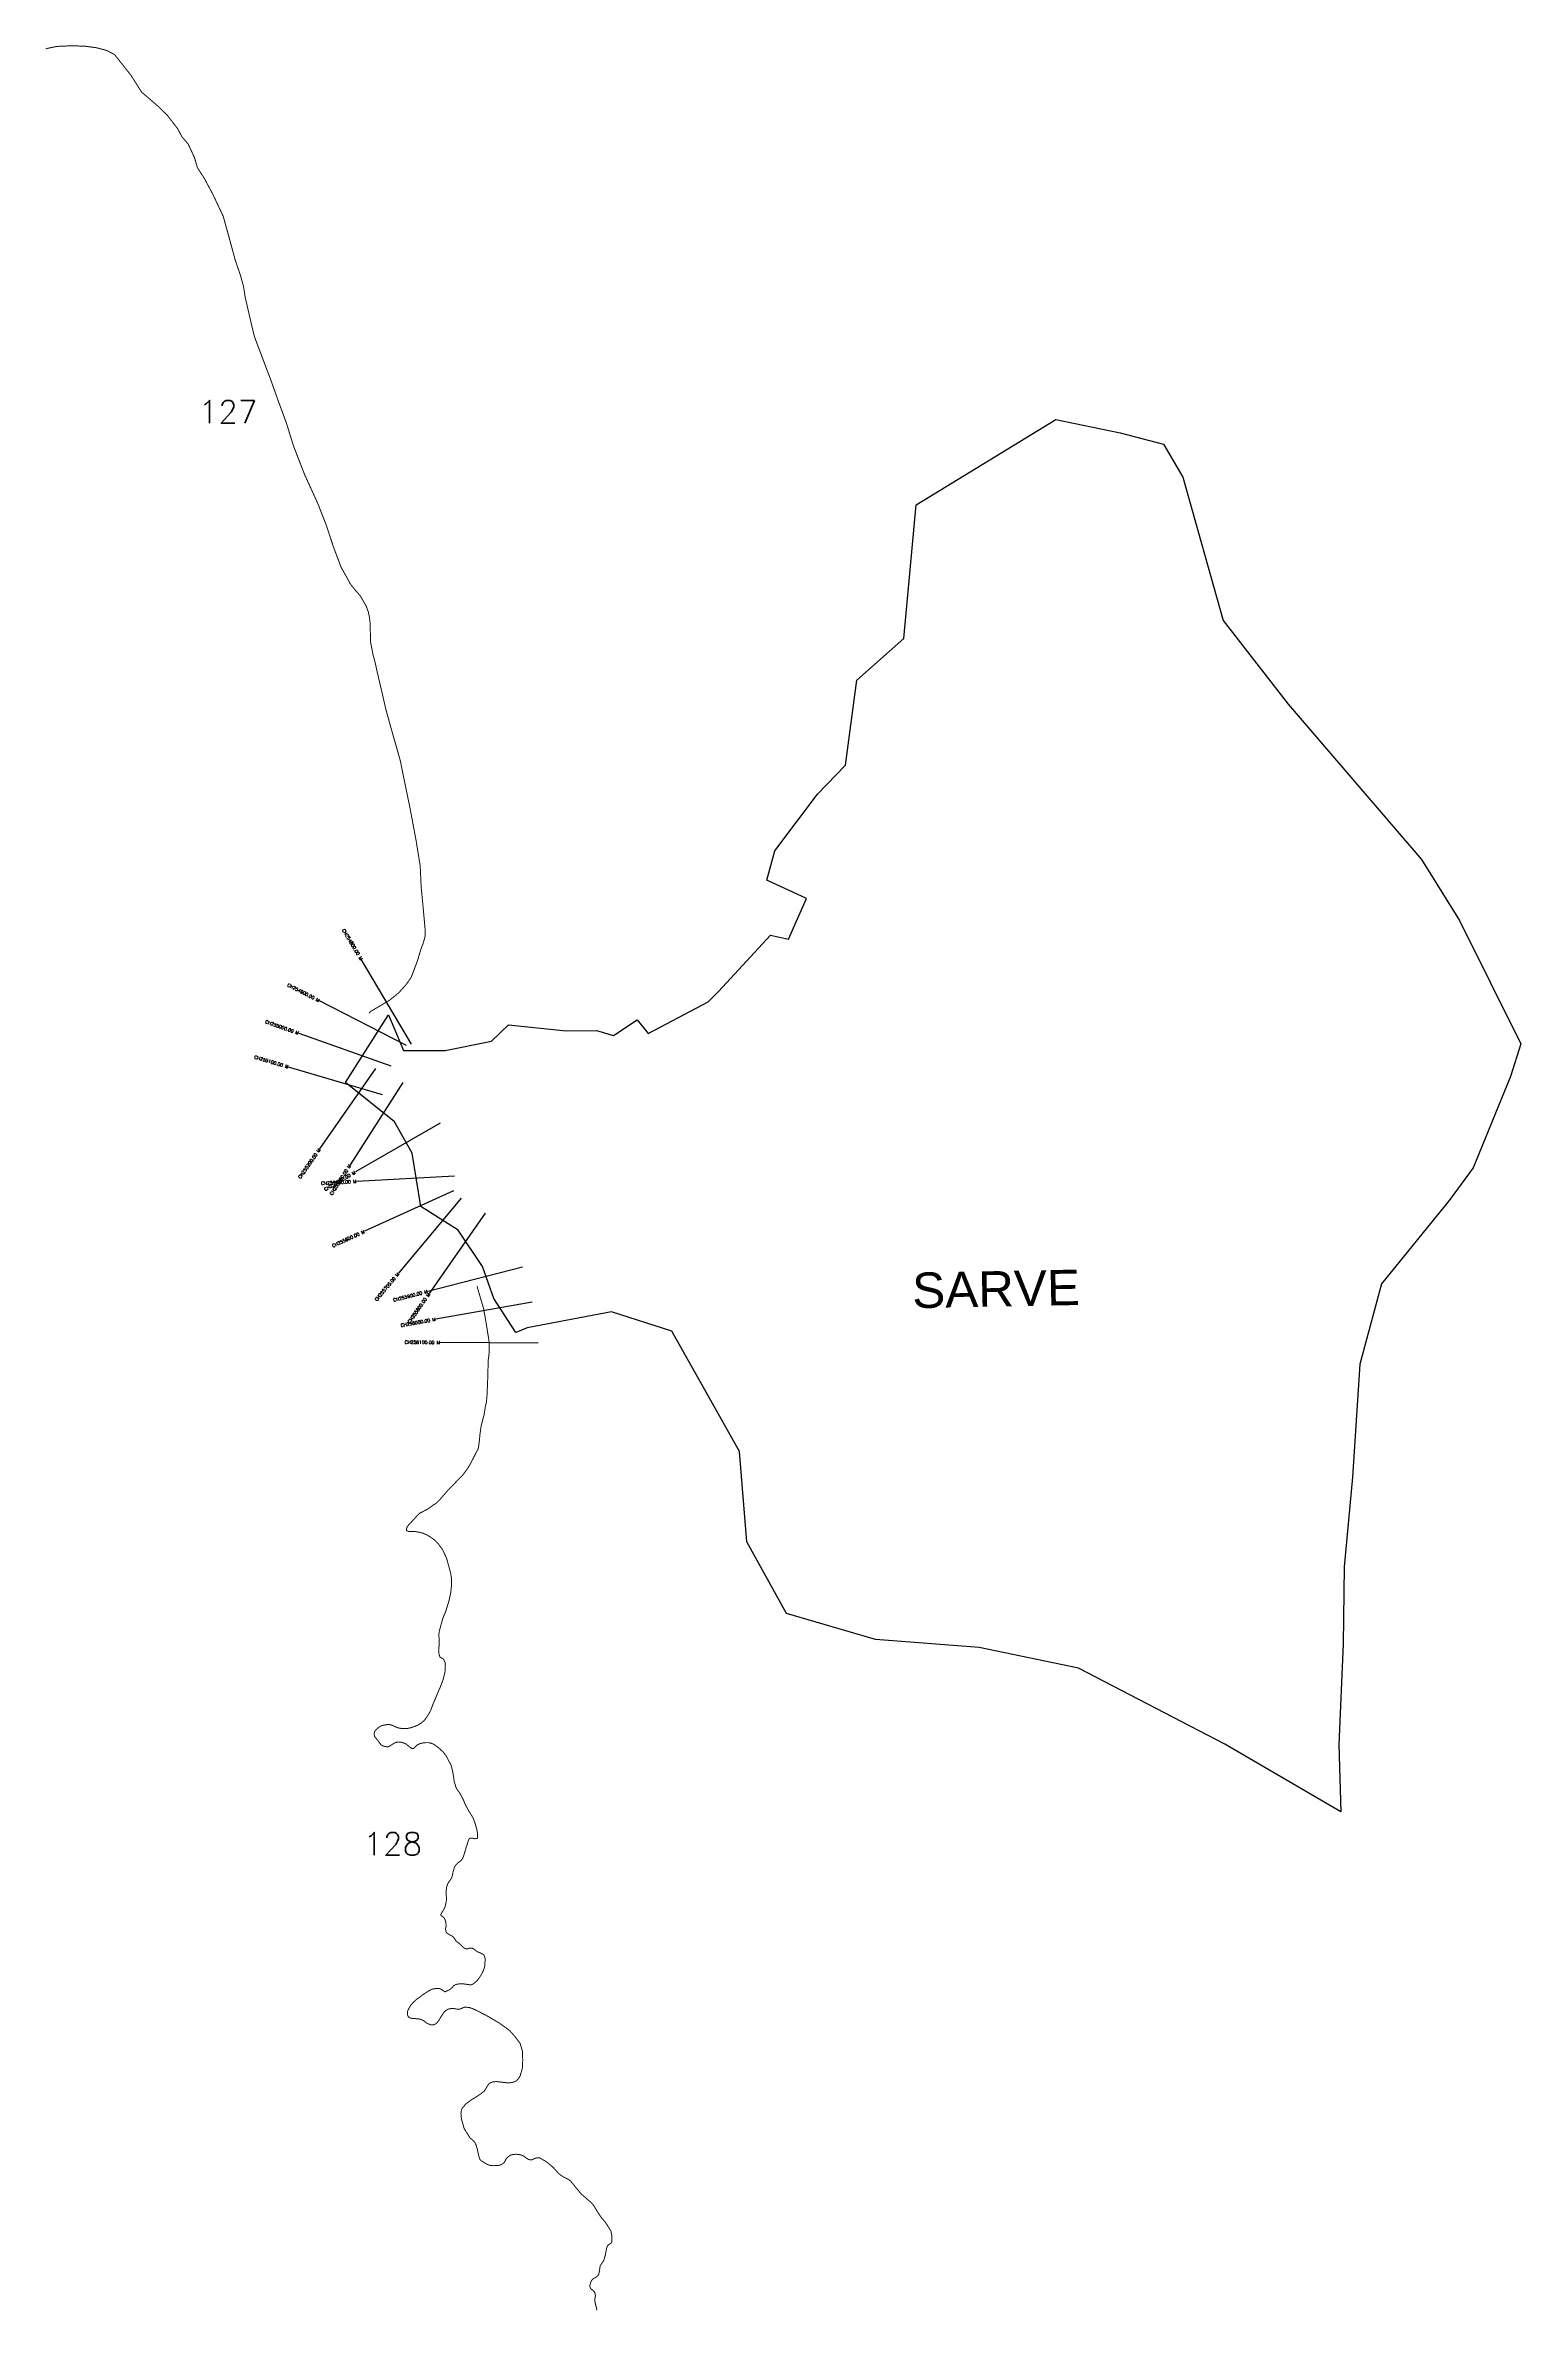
# Model space of a CAD drawing. Header units: metres. Extents: x 277783 to 282310, y 2035177 to 2042126.
import ezdxf
from ezdxf.enums import TextEntityAlignment as Align

# ---------------------------------------------------------------- set-up
doc = ezdxf.new("R2010")
doc.units = ezdxf.units.M
for name, color, linetype in [('CS', 134, 'Continuous'), ('CSMark', 6, 'Continuous'), ('NATURALLY PROTECTED', 3, 'Continuous'), ('village', 3, 'Continuous'), ('VILLAGE NAME', 250, 'Continuous')]:
    doc.layers.add(name, color=color, linetype=linetype)
doc.styles.get("Standard").update_dxf_attribs({"font": 'simplex.shx'})

msp = doc.modelspace()

# ---------------------------------------------------------------- linework, layer by layer
at = {"color": 6, "flags": 128}
msp.add_lwpolyline([(280883.6, 2040978.2), (281081.7, 2040936.5)], dxfattribs=at)
at = {"layer": 'CS'}
for p, q in [((278907, 2039062.1), (278753.7, 2039320)), ((278891.5, 2039058), (278624.2, 2039194.4)), ((278844.2, 2038993.9), (278561.6, 2039094.7)), ((278817.4, 2038906.3), (278529.7, 2038991.5)), ((278796.1, 2038987), (278624.8, 2038740.7)), ((278880.3, 2038944.5), (278718.3, 2038692)), ((278994.6, 2038819.4), (278734.6, 2038669.7)), ((279038.2, 2038656.9), (278738.6, 2038640.5)), ((279035.9, 2038612.1), (278762.9, 2038487.7)), ((279059.5, 2038589.6), (278866.9, 2038359.5)), ((279132.9, 2038543.2), (278961, 2038297.3)), ((279247.6, 2038377.6), (278956.9, 2038303.4)), ((279276.8, 2038270.5), (278981.4, 2038218)), ((279295.2, 2038144.4), (278995.2, 2038146.7))]:
    msp.add_line(p, q, dxfattribs=at)
at = {"layer": 'NATURALLY PROTECTED', "const_width": 3, "flags": 128}
for points in [[(277784.5, 2042114.5), (277790.7, 2042116.5), (277818.3, 2042122.2), (277862.4, 2042124.2), (277904.1, 2042123), (277941.3, 2042118), (277971.9, 2042109.6), (277995.5, 2042097.2), (278045.7, 2042034), (278079, 2041981.7), (278130.6, 2041937.4), (278158.1, 2041910.3), (278189.4, 2041869.5), (278202.3, 2041844.9), (278221.4, 2041822.9), (278240.9, 2041781.1), (278249.7, 2041750.6), (278271.9, 2041715.9), (278298.3, 2041666.3), (278329.1, 2041600.8), (278350.1, 2041524.9), (278366.3, 2041465.1), (278381.6, 2041421.1), (278391.3, 2041385.9), (278396.5, 2041352.5), (278414.1, 2041276.1), (278425.1, 2041230.9), (278475.2, 2041098.5), (278498.8, 2041032.3), (278523, 2040966.6), (278544.7, 2040896.5), (278578.7, 2040809), (278619.9, 2040718.4), (278645.8, 2040652.3), (278667.2, 2040587), (278691.2, 2040523.4), (278708.5, 2040493.1), (278718, 2040474.8), (278733.4, 2040455.2), (278749.3, 2040437.1), (278766.7, 2040407.5), (278773.9, 2040388.5), (278777.7, 2040371.5), (278780.1, 2040349.5), (278780.4, 2040325.4), (278781.4, 2040293.6), (278788.7, 2040256.1), (278794.9, 2040233.6), (278800.8, 2040206.3), (278813.9, 2040150.7), (278828.5, 2040086.8), (278848, 2040016.9), (278865.1, 2039957.1), (278873, 2039928.8), (278885.5, 2039866.5), (278902.4, 2039784.9), (278920.5, 2039687.8), (278933.4, 2039608.8), (278936.4, 2039543.4), (278943.4, 2039470.5), (278948.4, 2039415), (278948.2, 2039391.5), (278943.6, 2039374.4), (278936.1, 2039354.3), (278924.5, 2039315.9), (278905.7, 2039266.5), (278890.7, 2039245), (278867.3, 2039219), (278839.3, 2039196.4), (278809, 2039178.4), (278781.4, 2039162.1), (278776.6, 2039156.4)], [(279107.7, 2038319.3), (279119.7, 2038278.4), (279128.2, 2038249.6), (279133.4, 2038220), (279138.6, 2038188.6), (279145.2, 2038147.3), (279145, 2038124), (279144.6, 2038112.5), (279143.7, 2038103.6), (279142.2, 2038092.6), (279140.2, 2038023), (279138.5, 2037984.3), (279136.5, 2037962.1), (279134.6, 2037954.8), (279133.5, 2037950.7), (279132.9, 2037946.8), (279129.8, 2037926.6), (279120.7, 2037891.7), (279117.1, 2037867.8), (279114.3, 2037838.6), (279111.4, 2037820.6), (279105, 2037808.5), (279088.4, 2037776.2), (279080.1, 2037761.5), (279073.5, 2037753), (279063.6, 2037739.2), (279052.9, 2037728.9), (279035, 2037709.9), (279020.9, 2037696.1), (278995.7, 2037666.8), (278983.9, 2037654.4), (278972.8, 2037647.3), (278957.6, 2037636.3), (278939.3, 2037626.6), (278930.4, 2037622), (278900.4, 2037589.4), (278894.1, 2037582.4), (278890.9, 2037573.5), (278891.3, 2037570), (278897, 2037567.2), (278909.7, 2037567), (278924.4, 2037565.8), (278941.1, 2037561.8), (278954.3, 2037556.1), (278967.8, 2037547.8), (278976.6, 2037541.3), (278989.6, 2037528.1), (279002.1, 2037510.8), (279014.1, 2037485.5), (279021.9, 2037457.5), (279026.9, 2037438.9), (279029.7, 2037419.8), (279029.4, 2037400.9), (279027, 2037378.2), (279022.2, 2037355.6), (279011.3, 2037320.2), (279003.9, 2037303.5), (278995.8, 2037275.3), (278992.2, 2037261.6), (278990.5, 2037250.1), (278991.7, 2037236), (278991.7, 2037219.4), (278990, 2037202.4), (278991.2, 2037190.8), (278993.3, 2037183.1), (278995.8, 2037180), (278998.4, 2037178.9), (279002.1, 2037177.5), (279006, 2037173.4), (279009.5, 2037165.8), (279010.6, 2037154.9), (279009.4, 2037135.7), (279003.8, 2037112.8), (278995.2, 2037089.9), (278988.1, 2037073.8), (278980.8, 2037055.8), (278972.5, 2037036.8), (278965.9, 2037018.7), (278958.7, 2037005.4), (278950.8, 2036993.6), (278944.9, 2036986.2), (278938.1, 2036980.3), (278928.5, 2036974), (278919, 2036969.8), (278911.7, 2036967.1), (278902.6, 2036964.3), (278894.5, 2036962.8), (278887.1, 2036962.4), (278879.1, 2036962.7), (278873.1, 2036963), (278866.6, 2036964.1), (278858.1, 2036967.3), (278850.1, 2036971), (278843.6, 2036973.9), (278835.8, 2036974.8), (278820.9, 2036972.7), (278812.7, 2036970.1), (278806, 2036965.8), (278800.6, 2036961.4), (278795.8, 2036956.5), (278793.4, 2036952.4), (278792, 2036944.8), (278793.4, 2036938.1), (278797.9, 2036932.6), (278803, 2036926.4), (278807.3, 2036920.4), (278809.8, 2036916.6), (278813.3, 2036912.4), (278818, 2036909.6), (278823.7, 2036907.6), (278829.6, 2036906.6), (278834.7, 2036906.5), (278840.8, 2036909), (278847, 2036913.3), (278854.7, 2036918.1), (278861.6, 2036920.8), (278866.9, 2036921.1), (278874.7, 2036920.4), (278884.6, 2036917.4), (278890.4, 2036914.6), (278896.9, 2036909.1), (278903.8, 2036903.6), (278907.6, 2036901.6), (278911.5, 2036901), (278913.7, 2036901.6), (278918, 2036906), (278922.5, 2036910.8), (278928.3, 2036914.1), (278933.5, 2036916.3), (278941.5, 2036918), (278950.1, 2036919), (278959.6, 2036919), (278967.1, 2036917.3), (278975.3, 2036914), (278985, 2036907.3), (278994.5, 2036899.2), (279004.7, 2036889.4), (279013.6, 2036877.9), (279021.2, 2036863), (279027.7, 2036851.2), (279031.9, 2036836.3), (279035.6, 2036816.4), (279037.9, 2036799.2), (279044.2, 2036779.3), (279055, 2036764.1), (279066.2, 2036743.1), (279070.8, 2036731.4), (279081.9, 2036710.1), (279095.4, 2036689), (279102.4, 2036670), (279107.1, 2036652.9), (279109.3, 2036640.8), (279109.3, 2036626.4), (279107.7, 2036625), (279100.8, 2036624.3), (279095.2, 2036625.6), (279088.9, 2036626.1), (279084.8, 2036624.8), (279082.1, 2036621.7), (279073.6, 2036594.4), (279067.6, 2036574.7), (279064.7, 2036566.6), (279060.1, 2036558.6), (279053.8, 2036553.9), (279049.9, 2036550.9), (279042.5, 2036543.7), (279039.1, 2036538.6), (279034.2, 2036522.5), (279032.5, 2036512.9), (279029.9, 2036504.5), (279027.1, 2036499.3), (279021.1, 2036491.6), (279017.3, 2036484.9), (279014.8, 2036477), (279012.6, 2036460.5), (279013.9, 2036443.6), (279013.6, 2036434.4), (279011.5, 2036422.6), (279008.8, 2036413.1), (279003.8, 2036403.7), (279000.6, 2036399), (278997.9, 2036394.8), (278996.9, 2036392.4), (278997.1, 2036389.7), (278998.7, 2036387.8), (279003.1, 2036385.4), (279007.3, 2036381.1), (279011.7, 2036370.2), (279012.9, 2036357.8), (279011.2, 2036347.8), (279012.1, 2036340.3), (279014.5, 2036335.8), (279018.9, 2036332.5), (279025.2, 2036328.9), (279031.5, 2036325.8), (279035.8, 2036322.3), (279038.8, 2036317.6), (279044.2, 2036309.6), (279049.9, 2036305.9), (279059.3, 2036297.3), (279063.8, 2036292.8), (279069.5, 2036288.2), (279076.1, 2036286.1), (279083.7, 2036288.3), (279087.9, 2036288.8), (279092.8, 2036288.6), (279098, 2036286.2), (279104, 2036281.1), (279108.9, 2036277.6), (279114, 2036275.6), (279120.4, 2036273.1), (279125.7, 2036270.2), (279129.1, 2036267.1), (279132.1, 2036260.2), (279132.7, 2036253.3), (279132.5, 2036248.7), (279131.3, 2036232.8), (279128.9, 2036224.5), (279124.5, 2036214.1), (279120.9, 2036207.1), (279113.9, 2036196.7), (279108.5, 2036189.6), (279103.1, 2036184.5), (279097.2, 2036179.8), (279092.9, 2036177.1), (279088.3, 2036176), (279077, 2036177.6), (279067.3, 2036179), (279057.4, 2036179.2), (279050.8, 2036178.7), (279043.8, 2036177.4), (279035.8, 2036173.6), (279032.8, 2036169), (279026.5, 2036163.5), (279021.1, 2036159.8), (279015.2, 2036157.4), (279011.2, 2036155.5), (279008.7, 2036154.9), (279005.3, 2036156.9), (279001.6, 2036160), (278996.4, 2036163.3), (278991.4, 2036164.9), (278979.7, 2036164.9), (278968.9, 2036162.6), (278957.8, 2036156.5), (278939.8, 2036144.7), (278929.7, 2036136.5), (278920.6, 2036130.6), (278911.6, 2036121.7), (278905.3, 2036114.8), (278897.3, 2036101.4), (278894.9, 2036095.6), (278894.2, 2036086.2), (278895.2, 2036081), (278898.2, 2036077.1), (278902.1, 2036074.8), (278908.8, 2036072.9), (278918.1, 2036072.5), (278929.4, 2036071.7), (278938.9, 2036068.9), (278946, 2036064.9), (278953.5, 2036058.3), (278960, 2036055.7), (278967.6, 2036052.9), (278975, 2036053.6), (278978.9, 2036055.3), (278985.1, 2036059.9), (278990.3, 2036066.2), (278995.2, 2036075.1), (279001.4, 2036084.4), (279005.8, 2036091.3), (279011.5, 2036096.8), (279018.5, 2036101.6), (279028.8, 2036103.4), (279036.3, 2036103.4), (279041.8, 2036102.4), (279050.1, 2036100.9), (279053.9, 2036101.6), (279059.9, 2036103.6), (279068.5, 2036107.3), (279076.1, 2036107.3), (279085.2, 2036106.3), (279096.4, 2036102.2), (279109.8, 2036095.9), (279135.6, 2036082.7), (279175.8, 2036059.1), (279207.5, 2036036.3), (279224.7, 2036016.9), (279240, 2035996.5), (279247.2, 2035972.6), (279248, 2035944.7), (279246.7, 2035918.6), (279240.3, 2035897.4), (279235.9, 2035890.1), (279228.8, 2035881.8), (279223.4, 2035879.3), (279214.8, 2035876.3), (279208.4, 2035875.9), (279199.3, 2035875.9), (279189.9, 2035876.8), (279181.5, 2035877.8), (279173.2, 2035879), (279165.7, 2035879.3), (279156.9, 2035878.6), (279148.9, 2035875.9), (279144.3, 2035872.5), (279139.9, 2035866.4), (279134.7, 2035857.7), (279129.8, 2035849.8), (279120.8, 2035842.9), (279104.6, 2035831.9), (279090.9, 2035823.9), (279073.1, 2035810.2), (279065.6, 2035801.7), (279061.7, 2035796.4), (279059.8, 2035792), (279058.5, 2035782.2), (279059, 2035770.3), (279061.2, 2035760.4), (279068.4, 2035735), (279079.2, 2035718.1), (279085.9, 2035706.9), (279092.7, 2035701.4), (279097.9, 2035696.7), (279102, 2035691.3), (279104.9, 2035684.7), (279107.1, 2035677.8), (279109.1, 2035670), (279111.4, 2035659.3), (279114, 2035648.8), (279116.6, 2035641), (279121.1, 2035636.3), (279131.2, 2035630), (279139.4, 2035625.4), (279148.2, 2035622.2), (279158.1, 2035621.4), (279172.3, 2035621.9), (279182.1, 2035624.6), (279191, 2035630.8), (279193.5, 2035634.8), (279197.9, 2035643.7), (279202.2, 2035647.7), (279210.2, 2035653.8), (279216.6, 2035655.4), (279226.1, 2035656.5), (279236.7, 2035655.7), (279244.5, 2035653.9), (279252.1, 2035650.3), (279258.5, 2035644.9), (279264.8, 2035640.9), (279269.1, 2035639.8), (279277.3, 2035639.8), (279283.1, 2035643.1), (279291.3, 2035645.5), (279299.8, 2035645.8), (279309.6, 2035639.7), (279319.6, 2035634.1), (279329.6, 2035626.3), (279339.1, 2035618.3), (279347.1, 2035610), (279358.6, 2035596.9), (279370.3, 2035588.5), (279383.7, 2035581.5), (279392.7, 2035576.4), (279401.7, 2035566.1), (279410.4, 2035555.2), (279428.2, 2035533.8), (279440.2, 2035523.8), (279461.6, 2035504.9), (279467.7, 2035496.2), (279476.9, 2035480.6), (279488.9, 2035462.6), (279502.5, 2035446.6), (279512.3, 2035431.4), (279518.8, 2035420.4), (279521.3, 2035406.8), (279521.6, 2035393.4), (279521.4, 2035387.6), (279519, 2035383.9), (279515, 2035381), (279510.4, 2035378.1), (279507.5, 2035374.7), (279505.6, 2035369.4), (279501.3, 2035346.7), (279496.7, 2035330.5), (279490, 2035321.1), (279485.6, 2035314.4), (279483.7, 2035300.5), (279481.2, 2035287.7), (279476.7, 2035282.1), (279470.8, 2035277.9), (279462.4, 2035273.5), (279457.4, 2035265.6), (279454.5, 2035256), (279453.9, 2035250.7), (279456.5, 2035244.9), (279463.4, 2035238.5), (279468.8, 2035232.8), (279470.6, 2035226.9), (279471, 2035221.1), (279469.5, 2035214.3), (279469.1, 2035209.2), (279469.9, 2035202.3), (279474.1, 2035185.6), (279475.6, 2035178.1)]]:
    msp.add_lwpolyline(points, dxfattribs=at)
at = {"layer": 'village', "color": 6}
for points in [[(281081.7, 2040936.5, 0), (281214.3, 2040902.4, 0), (281273.7, 2040800.8, 0), (281397.5, 2040361.5, 0), (281597.1, 2040105.1, 0), (282005.7, 2039627.8, 0), (282122.5, 2039441.5, 0), (282310.3, 2039062.8, 0), (282279.5, 2038962.9, 0), (282164.5, 2038682.2, 0), (282091.2, 2038582.3, 0), (281882.7, 2038326.1, 0), (281817, 2038079.8, 0), (281794.5, 2037733.3, 0), (281768.8, 2037458.5, 0), (281765.1, 2037221.8, 0), (281752.7, 2036913.2, 0), (281758.7, 2036707.1, 0), (281402.2, 2036914, 0), (280952.9, 2037147.6, 0), (280648.8, 2037211.3, 0), (280330.8, 2037235.4, 0), (280056.9, 2037315.6, 0), (279935.4, 2037535.5, 0), (279913.3, 2037812.2, 0), (279705.2, 2038181.1, 0), (279520.3, 2038240.6, 0), (279261.4, 2038191.8, 0), (279227.1, 2038177.4, 0), (279159.5, 2038281.6, 0), (279124.9, 2038380.1, 0), (279049.7, 2038490.9, 0), (278935.5, 2038563.4, 0), (278909.2, 2038727.2, 0), (278854.2, 2038823.8, 0), (278703.7, 2038944.2, 0), (278835.8, 2039152, 0)], [(278835.8, 2039152, 0), (278881.7, 2039042.2, 0), (279010.5, 2039042.6, 0), (279152.3, 2039071.2, 0), (279204.2, 2039121.4, 0), (279381.4, 2039103, 0), (279474, 2039103.1, 0), (279526.6, 2039088, 0), (279599.2, 2039136.1, 0), (279633.3, 2039094.7, 0), (279817.2, 2039191.2, 0), (279849.1, 2039222.9, 0), (280007.9, 2039395.9, 0), (280064, 2039383.5, 0), (280119.1, 2039508.5, 0), (279997.4, 2039565.1, 0), (280021.6, 2039654.7, 0), (280152.8, 2039828.5, 0), (280238.1, 2039917.8, 0), (280273.7, 2040177.9, 0), (280417.4, 2040305.6, 0), (280455.4, 2040716.4, 0), (280883.6, 2040978.2, 0)]]:
    msp.add_polyline3d(points, dxfattribs=at)

# ---------------------------------------------------------------- texts
at = {"char_height": 70, "attachment_point": 1}
for s, width, insert in [('127', 214.982, (278254, 2041036.5)), ('128', 95.172, (278759.2, 2036643.6))]:
    msp.add_mtext_dynamic_manual_height_columns(s, width=width, gutter_width=1, heights=[0], dxfattribs=dict(at, insert=insert))
at = {"layer": 'CSMark'}
for s, rotation, p in [('CH254800.00 M', 300.73468, (278753.2, 2039320.8)), ('CH254900.00 M', 332.96202, (278623.4, 2039194.9)), ('CH255000.00 M', 340.38258, (278560.7, 2039095)), ('CH255100.00 M', 343.50388, (278528.7, 2038991.8)), ('CH255200.00 M', 55.17952, (278624.3, 2038739.9)), ('CH255500.00 M', 3.12104, (278737.6, 2038640.5)), ('CH255400.00 M', 29.92287, (278733.7, 2038669.2)), ('CH255300.00 M', 57.30749, (278717.7, 2038691.2)), ('CH255600.00 M', 24.50201, (278762, 2038487.3)), ('CH255700.00 M', 50.06286, (278866.3, 2038358.8)), ('CH255900.00 M', 14.32074, (278955.9, 2038303.2)), ('CH255800.00 M', 55.05474, (278960.5, 2038296.5)), ('CH256000.00 M', 10.06849, (278980.5, 2038217.9)), ('CH256100.00 M', 359.56106, (278994.2, 2038146.7))]:
    msp.add_text(s, height=10, rotation=rotation, dxfattribs=at).set_placement(p, align=Align.MIDDLE_RIGHT)
at = {"layer": 'VILLAGE NAME', "insert": (280441.9, 2038360.5), "char_height": 108.748, "attachment_point": 1, "rotation": 1.10283}
msp.add_mtext_dynamic_manual_height_columns('{\\fArial|b0|i0|c0|p34;SARVE}', width=726.929, gutter_width=543.7, heights=[0], dxfattribs=at)

doc.saveas('drawing.dxf')
